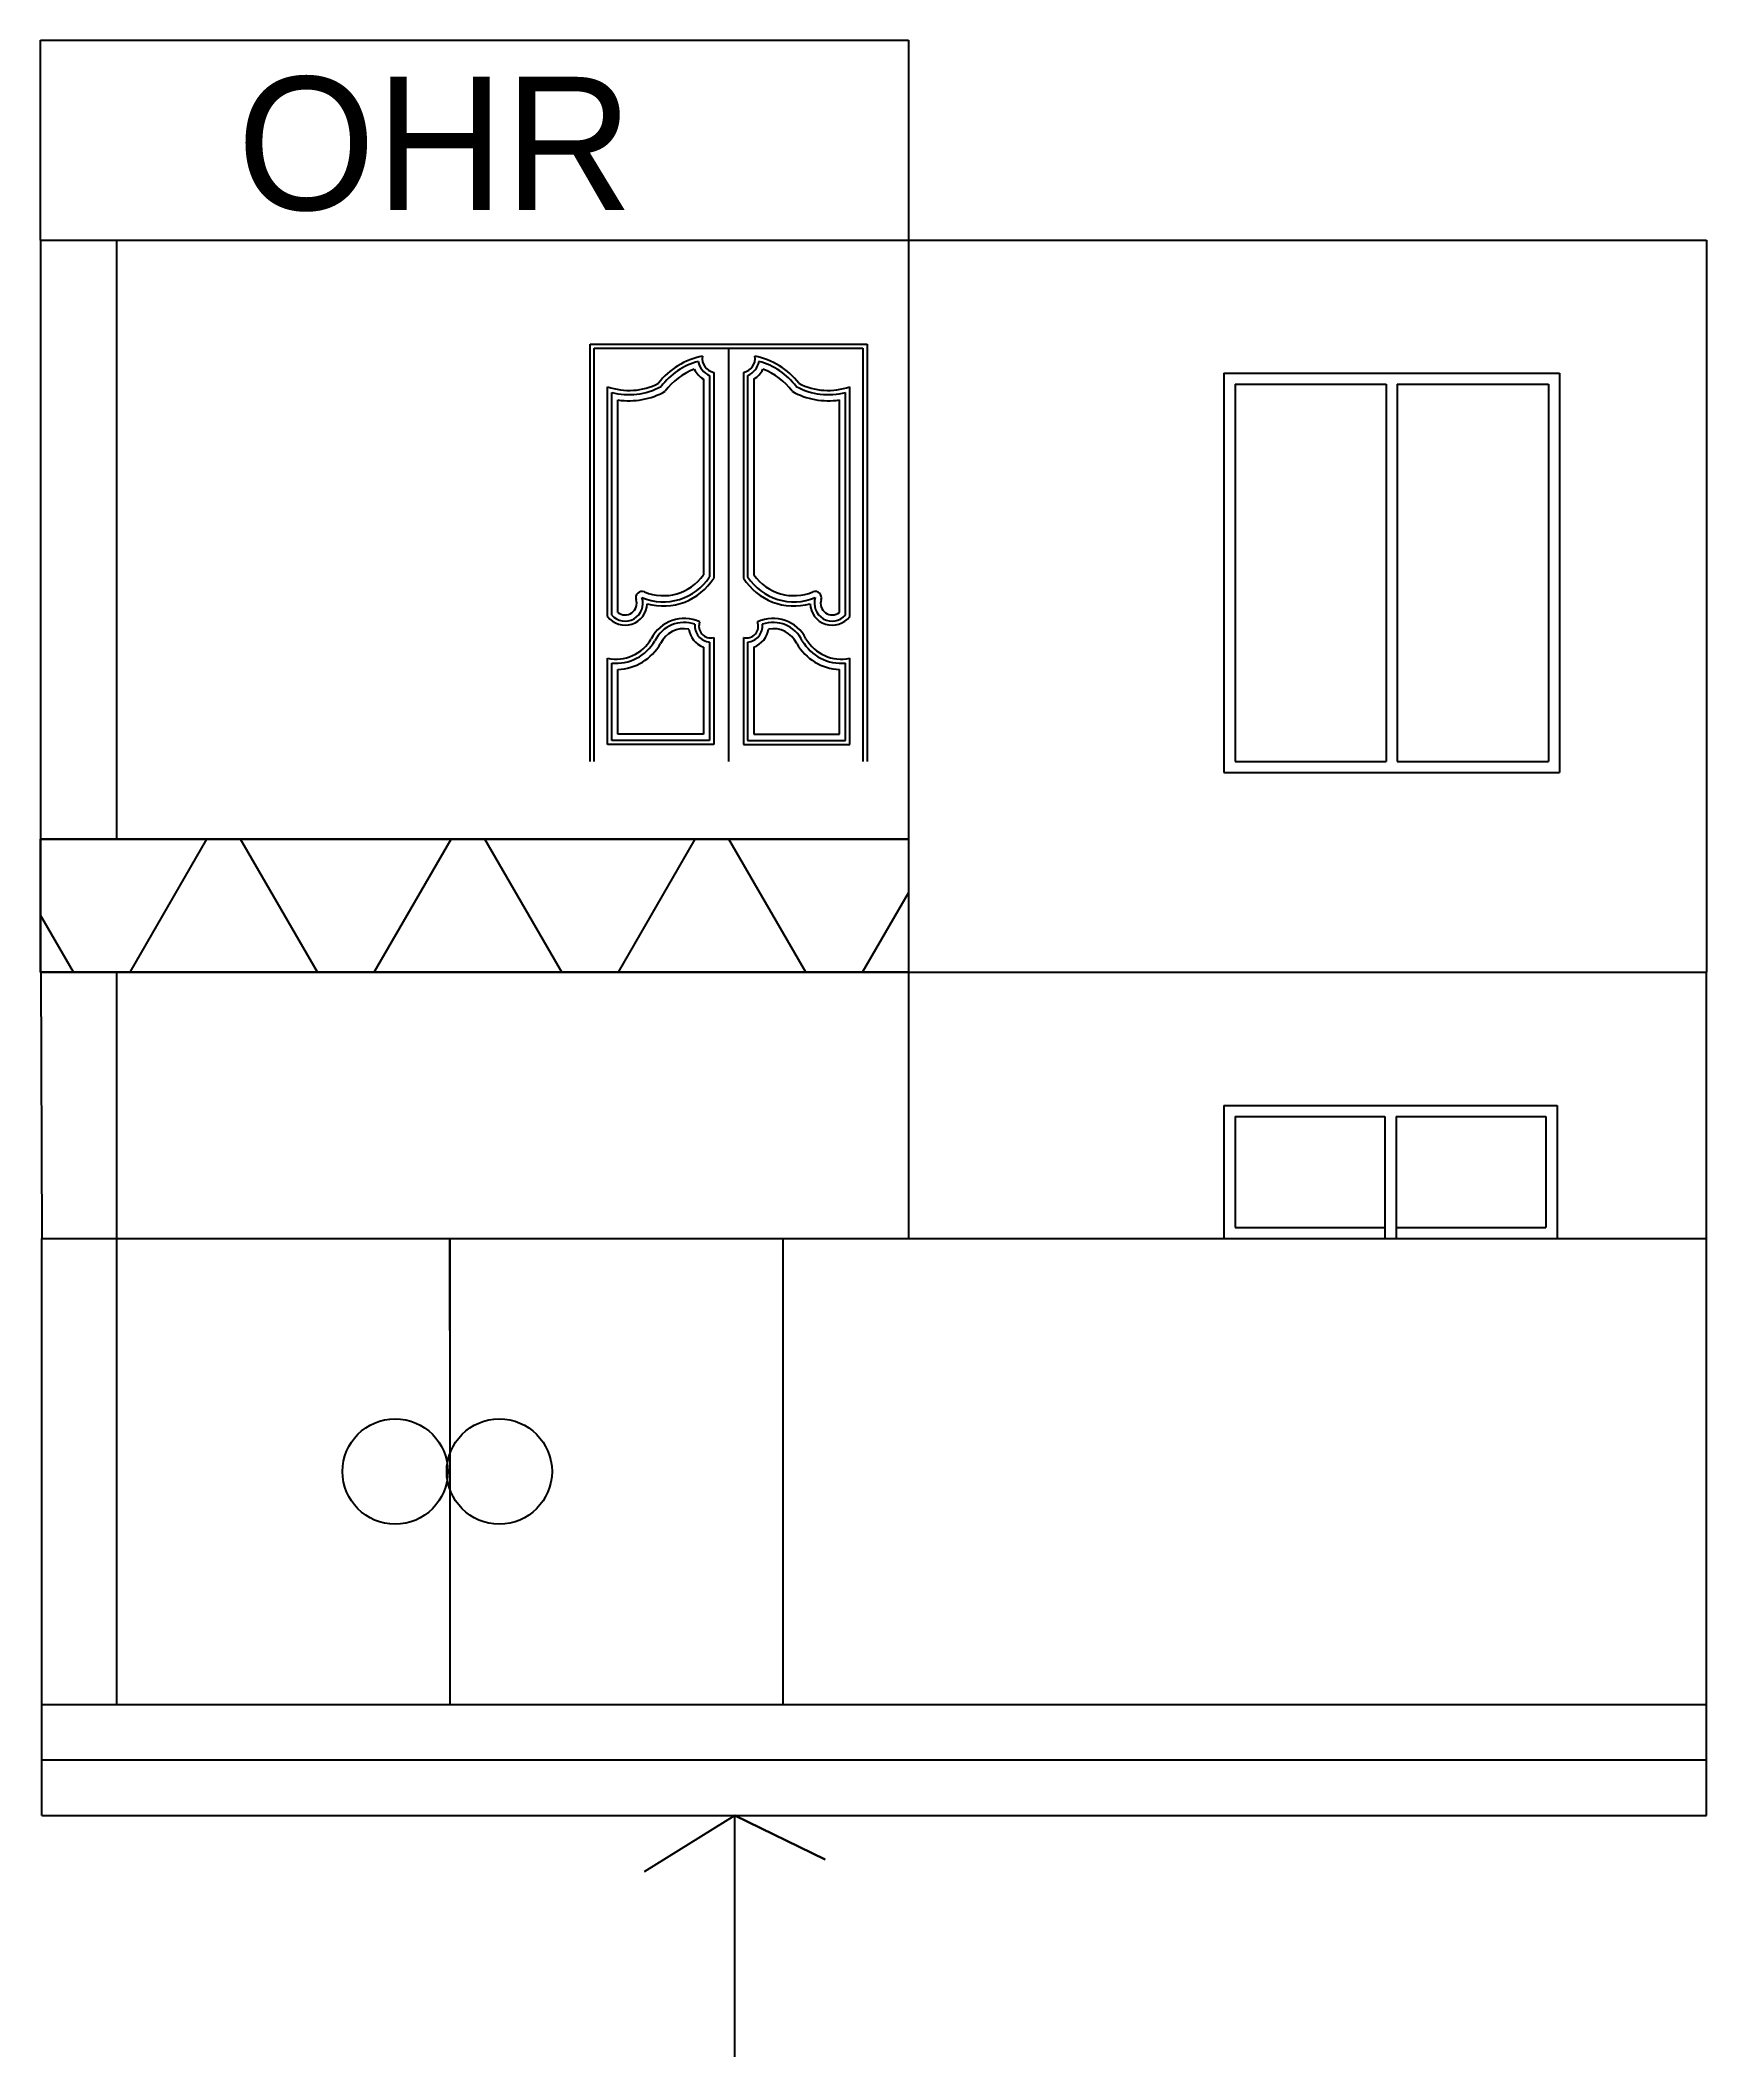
# Model space of a CAD drawing. Header units: millimetres. Extents: x 869 to 266585, y -57043 to 32846.
# Drawn here: x 868.9 to 1169.1, y -643.8 to -280.3 of the extents above; entities that cross this region are included whole.
import ezdxf

# ---------------------------------------------------------------- set-up
doc = ezdxf.new("R2010")
doc.units = ezdxf.units.MM
doc.layers.add('Elevation', color=192, linetype='Continuous')
doc.layers.add('Windows', color=242, linetype='Continuous')

msp = doc.modelspace()

# ---------------------------------------------------------------- texts
at = {"layer": 'Elevation', "insert": (939.95, -299.08), "char_height": 24, "attachment_point": 5}
msp.add_mtext('OHR', dxfattribs=at)

# ---------------------------------------------------------------- blocks, each defined once
blk = doc.blocks.new('A$C58C77591')
for p, q in [((0, 0), (0, 2020)), ((0, 2020), (1339.4, 2020)), ((20, 0), (20, 2000)), ((20, 2000), (1319.3, 2000)), ((669.7, 1999), (669.7, 0)), ((1319.3, 2000), (1319.3, 0)), ((1339.4, 2020), (1339.4, 0)), ((577.6, 1868), (577.6, 893.5)), ((597.6, 1882.9), (597.6, 887.7)), ((741.7, 1882.9), (741.7, 887.7)), ((761.7, 1868), (761.7, 893.5)), ((84.1, 701.3), (84.1, 1813.5)), ((104.1, 708.4), (104.1, 1786.4)), ((547.6, 1849.6), (547.6, 902.8)), ((791.7, 1849.6), (791.7, 902.8)), ((1235.3, 708.4), (1235.3, 1786.4)), ((1255.3, 701.3), (1255.3, 1813.5)), ((134.1, 721.2), (134.1, 1749.5)), ((1205.3, 721.2), (1205.3, 1749.5)), ((597.6, 599.2), (597.6, 81.6)), ((741.7, 599.2), (741.7, 81.6)), ((84.1, 81.6), (84.1, 499.6)), ((547.6, 553.7), (547.6, 131.6)), ((577.6, 577.7), (577.6, 101.6)), ((761.7, 577.7), (761.7, 101.6)), ((791.7, 553.7), (791.7, 131.6)), ((1255.3, 81.6), (1255.3, 499.6)), ((104.1, 101.6), (104.1, 476.3)), ((134.1, 131.6), (134.1, 445.5)), ((1205.3, 131.6), (1205.3, 445.5)), ((1235.3, 101.6), (1235.3, 476.3)), ((577.6, 101.6), (104.1, 101.6)), ((547.6, 131.6), (134.1, 131.6)), ((761.7, 101.6), (1235.3, 101.6)), ((791.7, 131.6), (1205.3, 131.6)), ((597.6, 81.6), (84.1, 81.6)), ((741.7, 81.6), (1255.3, 81.6))]:
    blk.add_line(p, q)
for centre, radius, start, end in [((612.1, 1609.8), 358.4, 101.17849, 142.01221), ((610.4, 1950.4), 68.7, 170.80122, 259.27692), ((729, 1950.4), 68.7, 280.72308, 9.19878), ((727.3, 1609.8), 358.4, 37.98779, 78.82151), ((612.1, 1609.8), 338.4, 105.28752, 142.7229), ((612.1, 1609.8), 308.4, 110.58201, 143.8712), ((610.4, 1950.4), 118.7, 205.93558, 238.06347), ((610.4, 1950.4), 88.7, 189.21131, 248.30702), ((729, 1950.4), 88.7, 291.69298, 350.78869), ((729, 1950.4), 118.7, 301.93653, 334.06442), ((727.3, 1609.8), 338.4, 37.2771, 74.71248), ((727.3, 1609.8), 308.4, 36.1288, 69.41799), ((187.7, 2102), 306.5, 250.25176, 297.59152), ((187.7, 2102), 326.5, 255.17095, 298.37383), ((187.7, 2102), 356.5, 261.35866, 299.46102), ((1151.7, 2102), 356.5, 240.53898, 278.64134), ((1151.7, 2102), 326.5, 241.62617, 284.82905), ((1151.7, 2102), 306.5, 242.40848, 289.74824), ((353.8, 1039.5), 267.2, 247.22679, 326.89248), ((353.8, 1039.5), 237.2, 247.22679, 324.79644), ((353.8, 1039.5), 287.2, 254.06196, 328.09818), ((985.5, 1039.5), 287.2, 211.90182, 285.93804), ((985.5, 1039.5), 267.2, 213.10752, 292.77321), ((985.5, 1039.5), 237.2, 215.20356, 292.77321), ((168.8, 765.4), 86.2, 221.40304, 18.75603), ((168.8, 765.4), 56.2, 231.92232, 18.75603), ((250.4, 793.1), 30, 67.22679, 198.75603), ((1088.9, 793.1), 30, 341.24397, 112.77321), ((1170.6, 765.4), 86.2, 161.24397, 318.59696), ((1170.6, 765.4), 56.2, 161.24397, 308.07768), ((168.8, 765.4), 106.2, 217.14305, 358.88765), ((455.3, 514.4), 178.2, 65.16586, 153.60851), ((884, 514.4), 178.2, 26.39149, 114.83414), ((1170.6, 765.4), 106.2, 181.11235, 322.85695), ((125, 692.6), 197.2, 258.01501, 329.8829), ((455.3, 514.4), 158.2, 71.05872, 153.83134), ((455.3, 514.4), 128.2, 80.22073, 154.23486), ((583.7, 655), 107.5, 187.61175, 250.40388), ((583.7, 655), 77.5, 173.29255, 265.51694), ((583.7, 655), 57.5, 158.43501, 284.02806), ((755.7, 655), 57.5, 255.97194, 21.56499), ((755.7, 655), 77.5, 274.48306, 6.70745), ((755.7, 655), 107.5, 289.59612, 352.38825), ((884, 514.4), 158.2, 26.16866, 108.94128), ((884, 514.4), 128.2, 25.76514, 99.77927), ((1214.3, 692.6), 197.2, 210.1171, 281.98499), ((125, 692.6), 217.2, 264.46425, 330.0637), ((125, 692.6), 247.2, 272.09664, 330.31175), ((1214.3, 692.6), 247.2, 209.68825, 267.90336), ((1214.3, 692.6), 217.2, 209.9363, 275.53575)]:
    blk.add_arc(centre, radius, start, end)

# ---------------------------------------------------------------- hatches: boundary and pattern name
at = {"layer": 'Elevation'}
h = msp.add_hatch(dxfattribs=at)
h.set_pattern_fill('NET3', color=256, scale=12)
h.paths.add_polyline_path([(868.85, -424.33), (1025.26, -424.33), (1025.26, -448.33), (868.85, -448.33)])

# ---------------------------------------------------------------- linework, layer by layer
for p, q in [((868.85, -316.33), (868.85, -280.33)), ((868.85, -280.33), (868.85, -280.33)), ((868.85, -280.33), (1025.26, -280.33)), ((1025.26, -280.33), (1025.26, -316.33)), ((868.85, -316.33), (868.85, -448.33)), ((868.85, -316.33), (1169.08, -316.33)), ((882.61, -424.33), (882.61, -316.33)), ((1025.26, -316.33), (1025.26, -496.33)), ((1169.08, -316.33), (1169.08, -448.33)), ((1082.1, -340.33), (1082.1, -412.33)), ((1082.1, -340.33), (1142.59, -340.33)), ((1142.59, -340.33), (1142.59, -412.33)), ((1084.1, -342.33), (1084.1, -410.33)), ((1084.1, -342.33), (1111.34, -342.33)), ((1111.34, -342.33), (1111.34, -410.33)), ((1113.34, -342.33), (1113.34, -410.33)), ((1113.34, -342.33), (1140.59, -342.33)), ((1140.59, -342.33), (1140.59, -410.33)), ((1084.1, -410.33), (1111.34, -410.33)), ((1113.34, -410.33), (1140.59, -410.33)), ((1082.1, -412.33), (1142.59, -412.33)), ((868.85, -424.33), (1025.26, -424.33)), ((868.85, -448.33), (1169.08, -448.33)), ((868.93, -448.33), (869.1, -496.33)), ((882.61, -496.33), (882.61, -448.33)), ((1002.67, -448.33), (1169.08, -448.33)), ((1169.08, -580.33), (1169.08, -448.33)), ((1082.1, -472.33), (1082.1, -496.33)), ((1082.1, -472.33), (1142.12, -472.33)), ((1142.12, -472.33), (1142.12, -496.33)), ((1084.1, -474.33), (1084.1, -494.33)), ((1084.1, -474.33), (1111.11, -474.33)), ((1111.11, -474.33), (1111.11, -496.33)), ((1113.11, -474.33), (1113.11, -496.33)), ((1113.11, -474.33), (1140.12, -474.33)), ((1140.12, -474.33), (1140.12, -494.33)), ((1084.1, -494.33), (1111.11, -494.33)), ((1113.11, -494.33), (1140.12, -494.33)), ((869.1, -496.33), (1169.08, -496.33)), ((869.1, -580.33), (869.1, -496.33)), ((869.1, -580.33), (869.1, -496.33)), ((882.61, -580.33), (882.61, -496.33)), ((942.64, -512.92), (942.64, -496.33)), ((942.64, -496.33), (942.64, -512.92)), ((1002.67, -580.33), (1002.67, -496.33)), ((942.64, -512.92), (942.64, -580.33)), ((869.1, -580.33), (1169.08, -580.33)), ((869.1, -590.33), (869.1, -580.33)), ((1169.08, -590.33), (1169.08, -580.33)), ((1169.08, -600.33), (1169.08, -585.33)), ((869.1, -590.33), (1169.08, -590.33)), ((869.1, -600.33), (869.1, -590.33)), ((869.1, -600.33), (1169.08, -600.33)), ((993.95, -600.33), (977.65, -610.52)), ((993.95, -643.82), (993.95, -600.33)), ((1010.25, -608.3), (993.95, -600.33))]:
    msp.add_line(p, q, dxfattribs=at)
for points in [[(868.85, -424.33), (868.85, -424.33), (868.85, -448.33), (868.85, -448.33)], [(868.85, -424.33), (1025.26, -424.33), (1025.26, -424.33), (868.85, -424.33)], [(868.85, -424.33), (1025.26, -424.33), (1025.26, -448.33), (868.85, -448.33)]]:
    msp.add_lwpolyline(points, close=True, dxfattribs=at)
for centre in [(932.78, -538.33), (951.55, -538.33)]:
    msp.add_circle(centre, 9.49, dxfattribs=at)
at = {"layer": 'Windows'}
for q in [(993.95, -600.33), (1010.25, -608.3)]:
    msp.add_line((993.95, -600.33), q, dxfattribs=at)

# ---------------------------------------------------------------- block references
at = {"layer": 'Elevation', "xscale": 0.0372478989623662, "yscale": 0.0372478989623662, "zscale": 0.0372478989623662}
msp.add_blockref('A$C58C77591', (967.92, -410.33), dxfattribs=at)

msp.set_redraw_order([(e.dxf.handle, doc.entitydb.next_handle()) for e in msp.query("TEXT MTEXT ATTDEF DIMENSION ARC_DIMENSION")])  # texts and dimensions are drawn at this point

doc.saveas('drawing.dxf')
